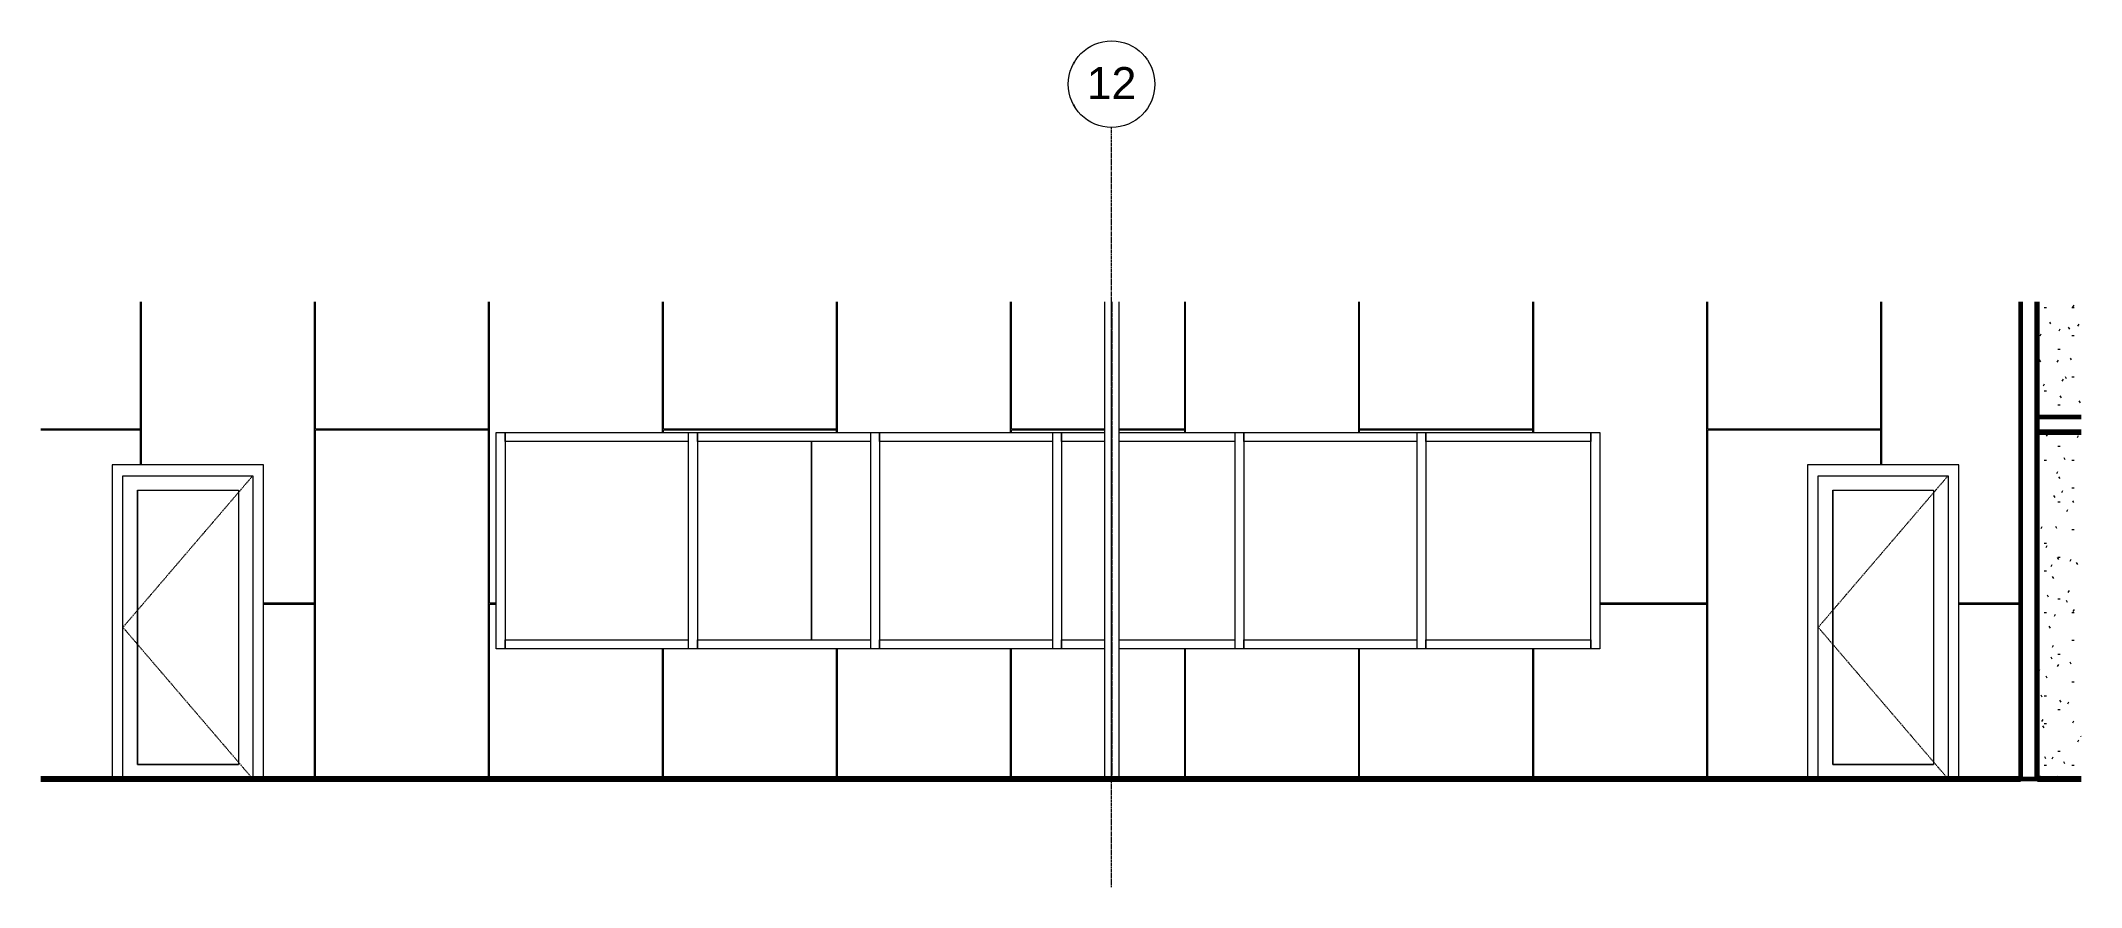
# Model space of a CAD drawing. Header units: inches. Extents: x -1667 to 6650, y -30 to 273.
# Drawn here: x -1667 to -1102, y -30 to 205 of the extents above; entities that cross this region are included whole.
import ezdxf

# ---------------------------------------------------------------- set-up
doc = ezdxf.new("R2010")
doc.units = ezdxf.units.IN
doc.header["$MEASUREMENT"] = 0
for name, pattern in [('Dash 1_16_', [0.125, 0.0625, -0.0625]), ('Grid Line 1_2_', [0.875, 0.5, -0.125, 0.125, -0.125]), ('Hidden 1_8_', [0.1875, 0.125, -0.0625])]:
    doc.linetypes.add(name, pattern=pattern)
for name, color, linetype, lineweight in [('A-CLNG', 13, 'Continuous', 18), ('A-CLNG-PATT', 13, 'Continuous', 60), ('A-DOOR', 31, 'Continuous', 18), ('A-DOOR-FRAM', 31, 'Continuous', 9), ('A-DOOR-GLAZ', 31, 'Continuous', 9), ('A-GLAZ-CURT', 52, 'Continuous', 9), ('A-GLAZ-CWMG', 51, 'Continuous', 9), ('A-WALL', 113, 'Continuous', 18), ('A-WALL-PATT', 111, 'Continuous', 18), ('C-TOPO', 7, 'Continuous', 9), ('I-WALL', 2, 'Continuous', 18), ('L-SITE-WALL', 31, 'Continuous', 18), ('S-COLS', 52, 'Continuous', 9), ('S-GRID', 1, 'Continuous', 9), ('S-GRID-IDEN', 1, 'Continuous', 9)]:
    doc.layers.add(name, color=color, linetype=linetype, lineweight=lineweight)
doc.styles.add('Arial', font='arial.ttf', dxfattribs={"height": 8.851796})
pattern_1 = [(0, (-2.028, 0), (15.36, 3.84), [0.634, -10.886, 0.634, -10.886, -61.44]), (0, (-2.028, 0), (15.36, 3.84), [-23.04, 0.634, -22.406, 0.634, -10.886, -26.88]), (0, (-2.028, 0), (15.36, 3.84), [-57.6, 0.634, -7.046, 0.634, -18.566]), (120, (3.732, 1.92), (-11.005538, 11.38215), [0.634, -10.886, 0.634, -10.886, -61.44]), (120, (3.732, 1.92), (-11.005538, 11.38215), [-23.04, 0.634, -22.406, 0.634, -10.886, -26.88]), (120, (3.732, 1.92), (-11.005538, 11.38215), [-57.6, 0.634, -7.046, 0.634, -18.566]), (240, (5.652, 9.6), (-4.354462, -15.22215), [0.634, -10.886, 0.634, -10.886, -61.44]), (240, (5.652, 9.6), (-4.354462, -15.22215), [-23.04, 0.634, -22.406, 0.634, -10.886, -26.88]), (240, (5.652, 9.6), (-4.354462, -15.22215), [-57.6, 0.634, -7.046, 0.634, -18.566])]

# ---------------------------------------------------------------- blocks, each defined once
blk = doc.blocks.new('Single-Glass 1 - 36_ x 84_-598703-Sales Office - South Elevation')
at = {"layer": 'A-DOOR', "color": 7, "linetype": 'Dash 1_16_', "lineweight": 9}
for p in [(-1608.4, 84), (-1608.4, 0)]:
    blk.add_line(p, (-1644.4, 42), dxfattribs=at)
at = {"layer": 'A-DOOR', "color": 7, "lineweight": 9}
for p, q in [((-1640.4, 4), (-1640.4, 80)), ((-1640.4, 80), (-1612.4, 80)), ((-1612.4, 80), (-1612.4, 4)), ((-1612.4, 4), (-1640.4, 4))]:
    blk.add_line(p, q, dxfattribs=at)
at = {"layer": 'A-DOOR-FRAM', "color": 7}
for p, q in [((-1605.4, 87), (-1647.4, 87)), ((-1647.4, 87), (-1647.4, 0)), ((-1605.4, 0), (-1605.4, 87)), ((-1644.4, 84), (-1608.4, 84)), ((-1644.4, 0), (-1644.4, 84)), ((-1608.4, 84), (-1608.4, 0))]:
    blk.add_line(p, q, dxfattribs=at)
at = {"layer": 'A-DOOR-GLAZ', "color": 7}
for p, q in [((-1640.4, 80), (-1612.4, 80)), ((-1640.4, 80), (-1640.4, 4)), ((-1612.4, 80), (-1612.4, 4)), ((-1640.4, 4), (-1612.4, 4))]:
    blk.add_line(p, q, dxfattribs=at)
blk = doc.blocks.new('Rectangular Mullion - 2_5_ x 5_ rectangular-551377-Sales Office - South Elevation')
at = {"layer": 'A-GLAZ-CWMG', "color": 7}
for p, q in [((-1538.44, 93.5), (-1538.44, 96)), ((-1487.65, 93.5), (-1538.44, 93.5)), ((-1487.65, 96), (-1487.65, 93.5))]:
    blk.add_line(p, q, dxfattribs=at)
blk = doc.blocks.new('Rectangular Mullion - 2_5_ x 5_ rectangular-552695-Sales Office - South Elevation')
at = {"layer": 'A-GLAZ-CWMG', "color": 7}
for p, q in [((-1283.15, 36), (-1283.15, 38.5)), ((-1283.15, 38.5), (-1237.44, 38.5)), ((-1237.44, 38.5), (-1237.44, 36))]:
    blk.add_line(p, q, dxfattribs=at)
blk = doc.blocks.new('Rectangular Mullion - 2_5_ x 5_ rectangular-552638-Sales Office - South Elevation')
at = {"layer": 'A-GLAZ-CWMG', "color": 7}
blk.add_line((-1538.44, 96), (-1538.44, 36), dxfattribs=at)
blk = doc.blocks.new('Rectangular Mullion - 2_5_ x 5_ rectangular-552639-Sales Office - South Elevation')
at = {"layer": 'A-GLAZ-CWMG', "color": 7}
blk.add_line((-1237.44, 36), (-1237.44, 96), dxfattribs=at)
blk = doc.blocks.new('System Panel - Glazed-552890-Sales Office - South Elevation')
at = {"layer": 'A-GLAZ-CURT', "color": 7}
blk.add_line((-1453.51, 93.5), (-1453.51, 38.5), dxfattribs=at)
blk = doc.blocks.new('System Panel - Glazed-552643-Sales Office - South Elevation')
at = {"layer": 'A-GLAZ-CURT', "color": 7}
blk.add_line((-1453.51, 38.5), (-1453.51, 93.5), dxfattribs=at)
blk = doc.blocks.new('Rectangular Mullion - 2_5_ x 5_ rectangular-552885-Sales Office - South Elevation')
at = {"layer": 'A-GLAZ-CWMG', "color": 7}
for p, q in [((-1333.65, 93.5), (-1333.65, 96)), ((-1285.65, 93.5), (-1333.65, 93.5)), ((-1285.65, 96), (-1285.65, 93.5))]:
    blk.add_line(p, q, dxfattribs=at)
blk = doc.blocks.new('Rectangular Mullion - 2_5_ x 5_ rectangular-V1-Sales Office - South Elevation')
at = {"layer": 'A-GLAZ-CWMG', "color": 7}
for p, q in [((-1384.15, 93.5), (-1384.15, 96)), ((-1372.31, 93.5), (-1384.15, 93.5)), ((-1336.15, 93.5), (-1368.31, 93.5)), ((-1336.15, 96), (-1336.15, 93.5))]:
    blk.add_line(p, q, dxfattribs=at)
blk = doc.blocks.new('Rectangular Mullion - 2_5_ x 5_ rectangular-552886-Sales Office - South Elevation')
at = {"layer": 'A-GLAZ-CWMG', "color": 7}
for p, q in [((-1437.15, 93.5), (-1453.51, 93.5)), ((-1437.15, 96), (-1437.15, 93.5))]:
    blk.add_line(p, q, dxfattribs=at)
blk = doc.blocks.new('Rectangular Mullion - 2_5_ x 5_ rectangular-552003-Sales Office - South Elevation')
at = {"layer": 'A-GLAZ-CWMG', "color": 7}
for p, q in [((-1485.15, 93.5), (-1485.15, 96)), ((-1453.51, 93.5), (-1485.15, 93.5))]:
    blk.add_line(p, q, dxfattribs=at)
blk = doc.blocks.new('Rectangular Mullion - 2_5_ x 5_ rectangular-552887-Sales Office - South Elevation')
at = {"layer": 'A-GLAZ-CWMG', "color": 7}
for p, q in [((-1384.15, 36), (-1384.15, 38.5)), ((-1384.15, 38.5), (-1372.31, 38.5)), ((-1368.31, 38.5), (-1336.15, 38.5)), ((-1336.15, 38.5), (-1336.15, 36))]:
    blk.add_line(p, q, dxfattribs=at)
blk = doc.blocks.new('Rectangular Mullion - 2_5_ x 5_ rectangular-V2-Sales Office - South Elevation')
at = {"layer": 'A-GLAZ-CWMG', "color": 7}
for p, q in [((-1434.65, 36), (-1434.65, 38.5)), ((-1434.65, 38.5), (-1386.65, 38.5)), ((-1386.65, 38.5), (-1386.65, 36))]:
    blk.add_line(p, q, dxfattribs=at)
blk = doc.blocks.new('Rectangular Mullion - 2_5_ x 5_ rectangular-552888-Sales Office - South Elevation')
at = {"layer": 'A-GLAZ-CWMG', "color": 7}
for p, q in [((-1453.51, 38.5), (-1437.15, 38.5)), ((-1437.15, 38.5), (-1437.15, 36))]:
    blk.add_line(p, q, dxfattribs=at)
blk = doc.blocks.new('Rectangular Mullion - 2_5_ x 5_ rectangular-551479-Sales Office - South Elevation')
at = {"layer": 'A-GLAZ-CWMG', "color": 7}
for p, q in [((-1485.15, 36), (-1485.15, 38.5)), ((-1485.15, 38.5), (-1453.51, 38.5))]:
    blk.add_line(p, q, dxfattribs=at)
blk = doc.blocks.new('Rectangular Mullion - 2_5_ x 5_ rectangular-551380-Sales Office - South Elevation')
at = {"layer": 'A-GLAZ-CWMG', "color": 7}
for p, q in [((-1538.44, 36), (-1538.44, 38.5)), ((-1538.44, 38.5), (-1487.65, 38.5)), ((-1487.65, 38.5), (-1487.65, 36))]:
    blk.add_line(p, q, dxfattribs=at)
blk = doc.blocks.new('Rectangular Mullion - 2_5_ x 5_ rectangular-552636-Sales Office - South Elevation')
at = {"layer": 'A-GLAZ-CWMG', "color": 7}
for p, q in [((-1336.15, 96), (-1336.15, 36)), ((-1333.65, 96), (-1333.65, 36))]:
    blk.add_line(p, q, dxfattribs=at)
blk = doc.blocks.new('Rectangular Mullion - 2_5_ x 5_ rectangular-552698-Sales Office - South Elevation')
at = {"layer": 'A-GLAZ-CWMG', "color": 7}
for p, q in [((-1283.15, 93.5), (-1283.15, 96)), ((-1237.44, 93.5), (-1283.15, 93.5)), ((-1237.44, 96), (-1237.44, 93.5))]:
    blk.add_line(p, q, dxfattribs=at)
blk = doc.blocks.new('W-Wide Flange-Column - W10X15-649685-Sales Office - South Elevation')
at = {"layer": 'S-COLS', "color": 7, "linetype": 'Hidden 1_8_'}
for p, q in [((-1370.47, 132.17), (-1370.47, 0)), ((-1370.16, 0), (-1370.16, 132.17))]:
    blk.add_line(p, q, dxfattribs=at)
blk = doc.blocks.new('Grid - Grid Head - Circle-50561-Sales Office - South Elevation')
at = {"layer": 'S-GRID-IDEN', "color": 7}
blk.add_circle((-1370.31, 192.5), 12, dxfattribs=at)
blk = doc.blocks.new('Open Source Metal Building_Exterior_rvt-1-Sales Office - South Elevation')
at = {"layer": 'A-WALL-PATT', "lineweight": 9}
h = blk.add_hatch(dxfattribs=at)
h.set_pattern_fill('FP_3', style=0, pattern_type=2)
h.set_pattern_definition([(0, (2268.81, 0.25), (-193, 193), [48, -145]), (90, (2268.81, 0.25), (-193, 1e-14), [96.25, -96.75]), (180, (2316.81, 96.5), (-193, 193), [48, -145]), (90, (2316.81, 0.25), (-193, 1e-14), [96.25, -96.75]), (180, (2316.81, 96.75), (-193, 193), [48, -145]), (90, (2316.81, 96.75), (-193, 1e-14), [96.25, -96.75]), (0, (2268.81, 193), (-193, 193), [48, -145]), (90, (2268.81, 96.75), (-193, 1e-14), [96.25, -96.75]), (0, (2317.06, 48.25), (-193, 193), [48, -145]), (90, (2317.06, 0), (-193, 1e-14), [48.25, -144.75]), (90, (2365.06, 0), (-193, 1e-14), [48.25, -144.75]), (0, (2317.06, 144.75), (-193, 193), [48, -145]), (90, (2317.06, 48.5), (-193, 1e-14), [96.25, -96.75]), (180, (2365.06, 48.5), (-193, 193), [48, -145]), (90, (2365.06, 48.5), (-193, 1e-14), [96.25, -96.75]), (90, (2317.06, 145), (-193, 1e-14), [48, -145]), (180, (2365.06, 145), (-193, 193), [48, -145]), (90, (2365.06, 145), (-193, 1e-14), [48, -145]), (0, (2365.31, 0.25), (-193, 193), [48, -145]), (90, (2365.31, 0.25), (-193, 1e-14), [96.25, -96.75]), (180, (2413.31, 96.5), (-193, 193), [48, -145]), (90, (2413.31, 0.25), (-193, 1e-14), [96.25, -96.75]), (180, (2413.31, 96.75), (-193, 193), [48, -145]), (90, (2413.31, 96.75), (-193, 1e-14), [96.25, -96.75]), (180, (2413.31, 193), (-193, 193), [48, -145]), (90, (2365.31, 96.75), (-193, 1e-14), [96.25, -96.75]), (0, (2413.56, 48.25), (-193, 193), [48, -145]), (90, (2413.56, 0), (-193, 1e-14), [48.25, -144.75]), (90, (2461.56, 0), (-193, 1e-14), [48.25, -144.75]), (0, (2413.56, 144.75), (-193, 193), [48, -145]), (90, (2413.56, 48.5), (-193, 1e-14), [96.25, -96.75]), (180, (2461.56, 48.5), (-193, 193), [48, -145]), (90, (2461.56, 48.5), (-193, 1e-14), [96.25, -96.75]), (90, (2413.56, 145), (-193, 1e-14), [48, -145]), (180, (2461.56, 145), (-193, 193), [48, -145]), (90, (2461.56, 145), (-193, 1e-14), [48, -145])])
h.paths.add_polyline_path([(-1368.31, 0), (-1177.4, 0), (-1177.4, 87), (-1135.4, 87), (-1135.4, 0), (-1118.36, 0), (-1118.36, 132.17), (-1368.31, 132.17), (-1368.31, 96), (-1234.94, 96), (-1234.94, 36), (-1368.31, 36), (-1368.31, 19.05)], flags=0)
h.paths.add_polyline_path([(-1667.16, 0), (-1647.4, 0), (-1647.4, 87), (-1605.4, 87), (-1605.4, 0), (-1372.31, 0), (-1372.31, 36), (-1540.94, 36), (-1540.94, 96), (-1372.31, 96), (-1372.31, 132.17), (-1667.16, 132.17), (-1667.16, 83.29)], flags=0)
at = {"layer": 'C-TOPO', "color": 10, "lineweight": 80}
for p, q in [((-1667.16, 0), (-1118.36, 0)), ((-1113.61, 0), (-1101.5, 0))]:
    blk.add_line(p, q, dxfattribs=at)
at = {"layer": 'C-TOPO'}
for p, q in [((-1667.16, 0), (-1118.36, 0)), ((-1113.61, 0), (-1101.5, 0))]:
    blk.add_line(p, q, dxfattribs=at)
at = {"layer": 'L-SITE-WALL', "color": 250}
for p, q in [((-1540.94, 36), (-1540.94, 96)), ((-1540.94, 96), (-1372.31, 96)), ((-1368.31, 96), (-1234.94, 96)), ((-1234.94, 96), (-1234.94, 36)), ((-1372.31, 36), (-1540.94, 36)), ((-1234.94, 36), (-1368.31, 36))]:
    blk.add_line(p, q, dxfattribs=at)
at = {"layer": 'S-COLS', "color": 7}
for p, q in [((-1372.31, 132.17), (-1372.31, 0)), ((-1368.31, 132.17), (-1368.31, 0))]:
    blk.add_line(p, q, dxfattribs=at)
at = {"layer": 'S-GRID', "linetype": 'Grid Line 1_2_'}
blk.add_line((-1370.31, -30), (-1370.31, 180.5), dxfattribs=at)
at = {"lineweight": 9}
for name, p in [('W-Wide Flange-Column - W10X15-649685-Sales Office - South Elevation', (0, 0)), ('Rectangular Mullion - 2_5_ x 5_ rectangular-551377-Sales Office - South Elevation', (0, 0)), ('Rectangular Mullion - 2_5_ x 5_ rectangular-552638-Sales Office - South Elevation', (0, 0)), ('Rectangular Mullion - 2_5_ x 5_ rectangular-552636-Sales Office - South Elevation', (-151.5, 0)), ('Rectangular Mullion - 2_5_ x 5_ rectangular-552003-Sales Office - South Elevation', (0, 0)), ('Rectangular Mullion - 2_5_ x 5_ rectangular-552886-Sales Office - South Elevation', (0, 0)), ('System Panel - Glazed-552890-Sales Office - South Elevation', (0, 0)), ('System Panel - Glazed-552643-Sales Office - South Elevation', (0, 0)), ('Rectangular Mullion - 2_5_ x 5_ rectangular-552636-Sales Office - South Elevation', (-101, 0)), ('Rectangular Mullion - 2_5_ x 5_ rectangular-552885-Sales Office - South Elevation', (-101, 0)), ('Rectangular Mullion - 2_5_ x 5_ rectangular-552636-Sales Office - South Elevation', (-50.5, 0)), ('Rectangular Mullion - 2_5_ x 5_ rectangular-V1-Sales Office - South Elevation', (0, 0)), ('Rectangular Mullion - 2_5_ x 5_ rectangular-552636-Sales Office - South Elevation', (0, 0)), ('Rectangular Mullion - 2_5_ x 5_ rectangular-552885-Sales Office - South Elevation', (0, 0)), ('Rectangular Mullion - 2_5_ x 5_ rectangular-552636-Sales Office - South Elevation', (50.5, 0)), ('Rectangular Mullion - 2_5_ x 5_ rectangular-552698-Sales Office - South Elevation', (0, 0)), ('Rectangular Mullion - 2_5_ x 5_ rectangular-552639-Sales Office - South Elevation', (0, 0)), ('Single-Glass 1 - 36_ x 84_-598703-Sales Office - South Elevation', (0, 0)), ('Single-Glass 1 - 36_ x 84_-598703-Sales Office - South Elevation', (470, 0)), ('Rectangular Mullion - 2_5_ x 5_ rectangular-551380-Sales Office - South Elevation', (0, 0)), ('Rectangular Mullion - 2_5_ x 5_ rectangular-551479-Sales Office - South Elevation', (0, 0)), ('Rectangular Mullion - 2_5_ x 5_ rectangular-552888-Sales Office - South Elevation', (0, 0)), ('Rectangular Mullion - 2_5_ x 5_ rectangular-V2-Sales Office - South Elevation', (0, 0)), ('Rectangular Mullion - 2_5_ x 5_ rectangular-552887-Sales Office - South Elevation', (0, 0)), ('Rectangular Mullion - 2_5_ x 5_ rectangular-V2-Sales Office - South Elevation', (101, 0)), ('Rectangular Mullion - 2_5_ x 5_ rectangular-552695-Sales Office - South Elevation', (0, 0))]:
    blk.add_blockref(name, p, dxfattribs=at)
at = {"layer": 'S-GRID-IDEN', "insert": (-1370.31, 197.22), "char_height": 8.852, "width": 16.416, "attachment_point": 2, "line_spacing_factor": 0.938532, "style": 'Arial', "bg_fill": 3, "box_fill_scale": 1.25, "bg_fill_color": 0, "bg_fill_transparency": 0}
blk.add_mtext('12', dxfattribs=at)
at = {"color": 130, "lineweight": 5}
blk.add_blockref('Grid - Grid Head - Circle-50561-Sales Office - South Elevation', (0, 0), dxfattribs=at)

msp = doc.modelspace()

# ---------------------------------------------------------------- hatches: boundary and pattern name
at = {"layer": 'A-CLNG-PATT', "lineweight": 9}
h = msp.add_hatch(dxfattribs=at)
h.set_pattern_fill('FP_2', color=256, style=0, pattern_type=2)
h.set_pattern_definition(pattern_1)
h.paths.add_polyline_path([(-1101.5, 96), (-1101.5, 96.62), (-1113.61, 96.62), (-1113.61, 96)], flags=0)
at = {"layer": 'A-WALL-PATT', "lineweight": 9}
h = msp.add_hatch(dxfattribs=at)
h.set_pattern_fill('FP_2', color=256, style=0, pattern_type=2)
h.set_pattern_definition(pattern_1)
h.paths.add_polyline_path([(-1117.73, 0), (-1117.73, 132.17), (-1118.36, 132.17), (-1118.36, 0)], flags=0)
h = msp.add_hatch(dxfattribs=at)
h.set_pattern_fill('FP_2', color=256, style=0, pattern_type=2)
h.set_pattern_definition(pattern_1)
h.paths.add_polyline_path([(-1113.61, 0), (-1113.61, 132.17), (-1114.23, 132.17), (-1114.23, 0)], flags=0)
h = msp.add_hatch(dxfattribs=at)
h.set_pattern_fill('FP_1', color=256, style=0, pattern_type=2)
h.set_pattern_definition(pattern_1)
h.paths.add_polyline_path([(-1101.5, 0), (-1101.5, 96), (-1113.61, 96), (-1113.61, 0)], flags=0)
h.paths.add_polyline_path([(-1101.5, 100.25), (-1101.5, 132.17), (-1113.61, 132.17), (-1113.61, 100.25)], flags=0)

# ---------------------------------------------------------------- linework, layer by layer
at = {"layer": 'A-CLNG', "lineweight": 60}
for p, q in [((-1101.5, 100.25), (-1113.61, 100.25)), ((-1113.61, 96), (-1101.5, 96))]:
    msp.add_line(p, q, dxfattribs=at)
at = {"layer": 'A-CLNG'}
msp.add_line((-1101.5, 96.62), (-1113.61, 96.62), dxfattribs=at)
at = {"layer": 'A-WALL'}
for p, q in [((-1117.73, 0), (-1117.73, 132.17)), ((-1114.23, 0), (-1114.23, 132.17))]:
    msp.add_line(p, q, dxfattribs=at)
at = {"layer": 'I-WALL', "lineweight": 60}
for p, q in [((-1118.36, 132.17), (-1118.36, 0)), ((-1113.61, 0), (-1113.61, 132.17)), ((-1118.36, 0), (-1113.61, 0))]:
    msp.add_line(p, q, dxfattribs=at)

# ---------------------------------------------------------------- next in the draw order: block references
at = {"lineweight": 5}
msp.add_blockref('Open Source Metal Building_Exterior_rvt-1-Sales Office - South Elevation', (0, 0), dxfattribs=at)

doc.saveas('drawing.dxf')
